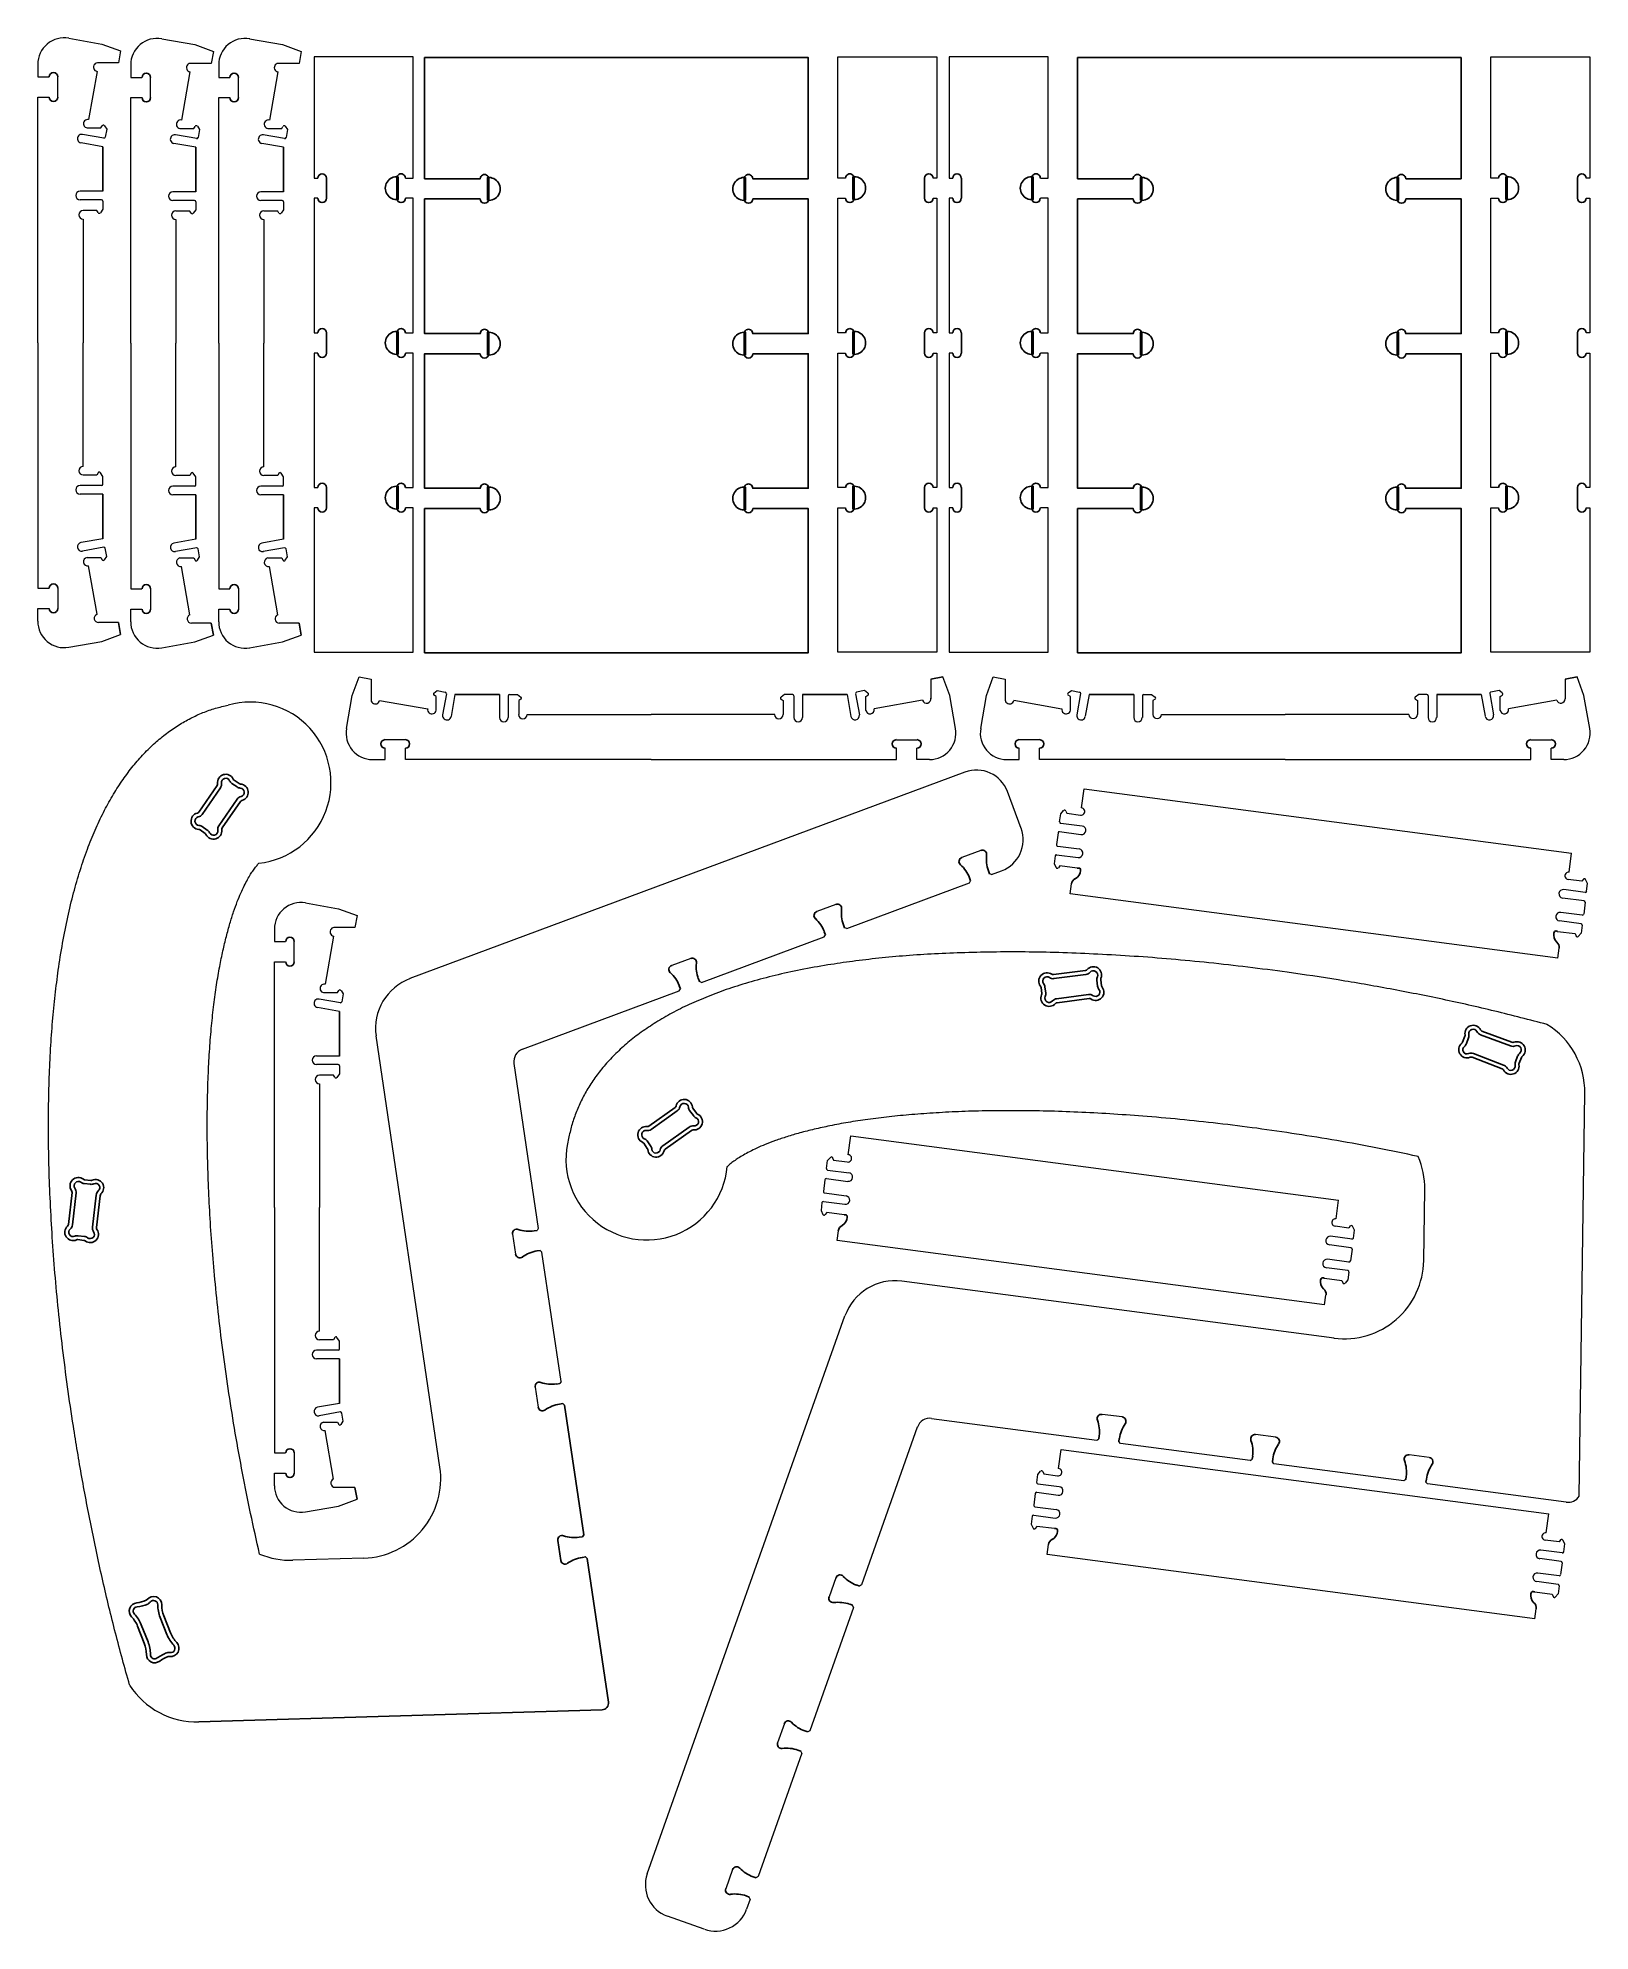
# Paper-space layout 'cutting parts' of a CAD drawing. Header units: millimetres. Extents: x 17 to 1191, y 3450 to 4881.
import ezdxf

# ---------------------------------------------------------------- set-up
doc = ezdxf.new("R2010")
doc.units = ezdxf.units.MM
doc.layers.add('Corte', color=170, linetype='Continuous')

# ---------------------------------------------------------------- blocks, each defined once
blk = doc.blocks.new('base')
at = {"layer": 'Corte', "color": 7, "linetype": 'Continuous', "lineweight": 15}
for p, q in [((180.1, 4878.8), (205, 4874.4)), ((205, 4874.4), (219.1, 4869.3)), ((219.1, 4869.3), (217.5, 4860.2)), ((156.6, 4859.1), (156.6, 4849.6)), ((201.3, 4853.8), (194.9, 4817.4)), ((217.5, 4860.2), (202.5, 4860.2)), ((156.6, 4849.6), (165.1, 4849.6)), ((171.6, 4834.3), (171.6, 4849.6)), ((156.6, 4648.6), (156.6, 4834.3)), ((156.6, 4834.3), (165.1, 4834.3)), ((193.8, 4811), (204.3, 4811)), ((204.3, 4811), (205.2, 4812.6)), ((206.9, 4812.7), (208.7, 4810.2)), ((208.7, 4810.2), (207.6, 4804.1)), ((205.7, 4796.8), (189.2, 4799.7)), ((206.4, 4803.3), (190.4, 4806.1)), ((205.7, 4763.1), (188.4, 4763.1)), ((204.7, 4756.6), (188.4, 4756.6)), ((205.7, 4755.6), (205.7, 4749.6)), ((201.2, 4748.6), (190.7, 4748.6)), ((190.7, 4742.1), (190.7, 4648.6)), ((202.2, 4747), (201.2, 4748.6)), ((205.7, 4749.6), (203.9, 4746.9)), ((156.6, 4648.6), (156.6, 4463)), ((190.7, 4555.1), (190.7, 4648.6)), ((204.7, 4540.6), (188.4, 4540.6)), ((201.2, 4548.6), (190.7, 4548.6)), ((202.2, 4550.3), (201.2, 4548.6)), ((205.7, 4547.6), (203.9, 4550.3)), ((205.7, 4541.6), (205.7, 4547.6)), ((205.7, 4534.1), (188.4, 4534.1)), ((205.7, 4500.4), (189.2, 4497.5)), ((206.4, 4494), (190.4, 4491.1)), ((193.8, 4486.3), (204.3, 4486.3)), ((204.3, 4486.3), (205.2, 4484.6)), ((206.9, 4484.6), (208.7, 4487.1)), ((208.7, 4487.1), (207.6, 4493.2)), ((201.4, 4443.3), (194.9, 4479.9)), ((156.6, 4463), (165.1, 4463)), ((171.6, 4463), (171.6, 4447.7)), ((156.6, 4438.1), (156.6, 4447.7)), ((156.6, 4447.7), (165.1, 4447.7)), ((217.5, 4437), (202.5, 4437)), ((180.1, 4418.4), (205, 4422.8)), ((205, 4422.8), (219.1, 4428))]:
    blk.add_line(p, q, dxfattribs=at)
at = {"layer": 'Corte'}
for p, q in [((205.7, 4763.1), (205.7, 4796.8)), ((205.7, 4534.1), (205.7, 4500.4)), ((217.5, 4437), (219.1, 4428))]:
    blk.add_line(p, q, dxfattribs=at)
at = {"layer": 'Corte', "color": 7, "linetype": 'Continuous', "lineweight": 15}
for centre, radius, start, end in [((176.6, 4859.1), 20, 80, 180), ((201.9, 4857), 3.25, 79.9999, 259.9999), ((194.4, 4814.2), 3.25, 79.9999, 259.9999), ((206.1, 4812.1), 1, 34.4968, 150), ((189.8, 4802.9), 3.25, 79.9999, 259.9999), ((206.6, 4804.3), 1, 260, 350), ((188.4, 4759.9), 3.25, 90, 270), ((204.7, 4755.6), 1, 0, 90), ((190.7, 4745.4), 3.25, 90, 270), ((203, 4747.5), 1, 210, 325.5032), ((190.7, 4551.9), 3.25, 90, 270), ((188.4, 4537.4), 3.25, 90, 270), ((203, 4549.8), 1, 34.4968, 150), ((204.7, 4541.6), 1, 270, 0), ((189.8, 4494.3), 3.25, 100.0001, 280.0001), ((194.4, 4483.1), 3.25, 100.0001, 280.0001), ((206.1, 4485.1), 1, 210, 325.5032), ((206.6, 4493), 1, 10, 100), ((176.6, 4438.1), 20, 180, 280), ((202.5, 4440.3), 3.25, 110, 280.0001)]:
    blk.add_arc(centre, radius, start, end, dxfattribs=at)
at = {"layer": 'Corte'}
for centre, start, end in [((168.4, 4849.6), 0, 180), ((168.4, 4834.3), 180, 0), ((168.4, 4463), 0, 180), ((168.4, 4447.7), 180, 0)]:
    blk.add_arc(centre, 3.25, start, end, dxfattribs=at)

psp = doc.layouts.new('cutting parts')

# ---------------------------------------------------------------- linework, layer by layer
psp.add_line((1045.7, 4658.5), (1045.7, 4641.3))
for points in [[(289.5, 4776.1, 1.123137), (289.5, 4758.9)], [(357.1, 4758.3, 1.123137), (357.1, 4775.5)], [(552.1, 4775.5, 1.123137), (552.1, 4758.3)], [(633.3, 4758.9, 1.123137), (633.3, 4776.1)], [(769.5, 4776.1, 1.123137), (769.5, 4758.9)], [(850.7, 4758.3, 1.123137), (850.7, 4775.5)], [(1045.7, 4775.5, 1.123137), (1045.7, 4758.3)], [(1126.9, 4758.9, 1.123137), (1126.9, 4776.1)], [(289.5, 4659.1, 1.123137), (289.5, 4641.9)], [(357.1, 4641.3, 1.123137), (357.1, 4658.5)], [(552.1, 4641.3, -1.123137), (552.1, 4658.5)], [(633.3, 4641.9, 1.123137), (633.3, 4659.1)], [(769.5, 4659.1, 1.123137), (769.5, 4641.9)], [(850.7, 4641.3, 1.123137), (850.7, 4658.5)], [(1126.9, 4641.9, 1.123137), (1126.9, 4659.1)], [(289.5, 4542.1, 1.123137), (289.5, 4524.9)], [(357.1, 4524.3, 1.123137), (357.1, 4541.5)], [(552.1, 4541.5, 1.123137), (552.1, 4524.3)], [(633.3, 4524.9, 1.123137), (633.3, 4542.1)], [(769.5, 4542.1, 1.123137), (769.5, 4524.9)], [(850.7, 4524.3, 1.123137), (850.7, 4541.5)], [(1045.7, 4541.5, 1.123137), (1045.7, 4524.3)], [(1126.9, 4524.9, 1.123137), (1126.9, 4542.1)], [(143.6, 4279.7), (139.8, 4282.4, 0.133711), (138.8, 4282.7, -0.85779), (137.8, 4295, 0.18546), (138.9, 4295.8), (152.7, 4315.9, 0.185461), (153.1, 4317.3, -0.857789), (164.9, 4320.8, 0.133711), (165.6, 4319.9), (169.5, 4317.3, 0.13371), (170.4, 4317, -0.857788), (171.5, 4304.6, 0.18546), (170.3, 4303.8), (156.5, 4283.8, 0.185461), (156.2, 4282.4, -0.857791), (144.3, 4278.9, 0.133712)], [(821.3, 4164.5, 0.133712), (821.7, 4163.5, -0.857791), (813.2, 4154.5, 0.185461), (811.8, 4154.9), (787.7, 4151.7, 0.18546), (786.4, 4151.1, -0.857788), (775.9, 4157.6, 0.13371), (776.1, 4158.6), (775.5, 4163.2, 0.133711), (775.1, 4164.2, -0.857789), (783.6, 4173.2, 0.185461), (785, 4172.9), (809.1, 4176, 0.18546), (810.3, 4176.7, -0.85779), (820.8, 4170.2, 0.133711), (820.7, 4169.1)], [(1136.9, 4105.9, 0.133712), (1136.8, 4104.8, -0.857791), (1125.1, 4100.9, 0.185461), (1124.1, 4101.8), (1101.3, 4110.4, 0.18546), (1099.8, 4110.4, -0.857788), (1093.6, 4121.1, 0.13371), (1094.2, 4121.9), (1095.9, 4126.3, 0.133711), (1096, 4127.3, -0.857789), (1107.7, 4131.3, 0.185461), (1108.8, 4130.3), (1131.5, 4121.8, 0.18546), (1133, 4121.8, -0.85779), (1139.2, 4111.1, 0.133711), (1138.6, 4110.3)], [(474.4, 4046.1, -0.857789), (477.7, 4058, 0.185461), (479.1, 4058.4), (498.9, 4072.5, 0.18546), (499.7, 4073.7, -0.85779), (512, 4072.9, 0.133711), (512.4, 4071.9), (515.1, 4068.1, 0.133712), (515.9, 4067.4, -0.857791), (512.6, 4055.5, 0.185461), (511.2, 4055.1), (491.4, 4041, 0.18546), (490.6, 4039.8, -0.857788), (478.3, 4040.7, 0.13371), (477.9, 4041.6), (475.2, 4045.5, 0.133711)], [(57.2, 4017.3, 0.13371), (58.2, 4017.5, -0.857788), (64.9, 4007.1, 0.18546), (64.3, 4005.8), (61.5, 3981.7, 0.185461), (61.9, 3980.3, -0.857791), (53, 3971.6, 0.133712), (52, 3972), (47.4, 3972.6, 0.133711), (46.4, 3972.4, -0.85779), (39.7, 3982.8, 0.18546), (40.3, 3984.1), (43.1, 4008.2, 0.185461), (42.7, 4009.6, -0.857789), (51.6, 4018.3, 0.133711), (52.6, 4017.9)], [(99.8, 3700.5, -0.716548), (110.9, 3696.5, 0.097818), (112.5, 3688.1), (117.6, 3675.2, 0.097818), (122.2, 3668, -0.71655), (116.7, 3657.5, 0.120115), (115.8, 3657.4, 0.083421), (109.3, 3653.9, -0.628953), (99.3, 3659, 0.097818), (97.7, 3667.4), (92.6, 3680.3, 0.097818), (88, 3687.5, -0.628952), (92, 3698, 0.083422), (99, 3699.9, 0.120112)]]:
    psp.add_lwpolyline(points, format="xyb", close=True)
psp.add_arc((1044.7, 4649.9), 8.65, 83.3614, 276.6386)
at = {"layer": 'Corte', "color": 7, "linetype": 'Continuous', "lineweight": 15}
for p, q in [((40.7, 4880.8), (65.6, 4876.4)), ((65.6, 4876.4), (79.7, 4871.3)), ((79.7, 4871.3), (78.1, 4862.2)), ((110.9, 4880.4), (135.8, 4876)), ((135.8, 4876), (149.9, 4870.9)), ((149.9, 4870.9), (148.3, 4861.8)), ((177.3, 4880.4), (202.2, 4876)), ((202.2, 4876), (216.3, 4870.9)), ((216.3, 4870.9), (214.7, 4861.8)), ((300.9, 4866.7), (226.1, 4866.7)), ((226.1, 4866.7), (226.1, 4775.1)), ((300.9, 4775.1), (300.9, 4866.7)), ((621.9, 4775.1), (621.9, 4866.7)), ((621.9, 4866.7), (696.7, 4866.7)), ((696.7, 4866.7), (696.7, 4775.1)), ((780.9, 4866.7), (706.1, 4866.7)), ((706.1, 4866.7), (706.1, 4775.1)), ((780.9, 4775.1), (780.9, 4866.7)), ((1115.5, 4775.1), (1115.5, 4866.7)), ((1115.5, 4866.7), (1190.3, 4866.7)), ((1190.3, 4866.7), (1190.3, 4775.1)), ((17.2, 4861.1), (17.2, 4851.6)), ((62, 4855.8), (55.6, 4819.4)), ((78.1, 4862.2), (63.1, 4862.2)), ((87.4, 4860.7), (87.4, 4851.2)), ((132.2, 4855.4), (125.8, 4819)), ((148.3, 4861.8), (133.3, 4861.8)), ((153.9, 4860.7), (153.9, 4851.2)), ((198.6, 4855.4), (192.2, 4819)), ((214.7, 4861.8), (199.7, 4861.8)), ((17.2, 4851.6), (25.7, 4851.6)), ((32.2, 4836.3), (32.2, 4851.6)), ((87.4, 4851.2), (95.9, 4851.2)), ((102.4, 4835.9), (102.4, 4851.2)), ((153.9, 4851.2), (162.4, 4851.2)), ((168.9, 4835.9), (168.9, 4851.2)), ((17.2, 4650.6), (17.2, 4836.3)), ((17.2, 4836.3), (25.7, 4836.3)), ((87.4, 4650.2), (87.4, 4835.9)), ((87.4, 4835.9), (95.9, 4835.9)), ((153.9, 4650.2), (153.9, 4835.9)), ((153.9, 4835.9), (162.4, 4835.9)), ((54.4, 4813), (64.9, 4813)), ((64.9, 4813), (65.9, 4814.6)), ((67.6, 4814.7), (69.3, 4812.2)), ((69.3, 4812.2), (68.2, 4806.1)), ((124.6, 4812.6), (135.1, 4812.6)), ((135.1, 4812.6), (136.1, 4814.2)), ((137.8, 4814.3), (139.5, 4811.8)), ((139.5, 4811.8), (138.4, 4805.7)), ((191.1, 4812.6), (201.6, 4812.6)), ((201.6, 4812.6), (202.5, 4814.2)), ((204.2, 4814.3), (205.9, 4811.8)), ((205.9, 4811.8), (204.8, 4805.7)), ((66.4, 4798.8), (49.9, 4801.7)), ((67.1, 4805.3), (51, 4808.1)), ((136.6, 4798.4), (120.1, 4801.3)), ((137.3, 4804.9), (121.2, 4807.7)), ((203, 4798.4), (186.5, 4801.3)), ((203.7, 4804.9), (187.6, 4807.7)), ((226.1, 4775.1), (228.8, 4775.1)), ((295, 4775.1), (300.9, 4775.1)), ((627.8, 4775.1), (621.9, 4775.1)), ((696.7, 4775.1), (694, 4775.1)), ((706.1, 4775.1), (708.8, 4775.1)), ((775, 4775.1), (780.9, 4775.1)), ((1121.4, 4775.1), (1115.5, 4775.1)), ((1190.3, 4775.1), (1187.6, 4775.1)), ((66.4, 4765.1), (49.1, 4765.1)), ((65.4, 4758.6), (49.1, 4758.6)), ((66.4, 4757.6), (66.4, 4751.6)), ((136.6, 4764.7), (119.3, 4764.7)), ((135.6, 4758.2), (119.3, 4758.2)), ((136.6, 4757.2), (136.6, 4751.2)), ((203, 4764.7), (185.7, 4764.7)), ((202, 4758.2), (185.7, 4758.2)), ((203, 4757.2), (203, 4751.2)), ((228.8, 4759.8), (226.1, 4759.8)), ((226.1, 4759.8), (226.1, 4658.1)), ((300.9, 4759.8), (295, 4759.8)), ((300.9, 4658.1), (300.9, 4759.8)), ((621.9, 4658.1), (621.9, 4759.8)), ((621.9, 4759.8), (627.8, 4759.8)), ((694, 4759.8), (696.7, 4759.8)), ((696.7, 4759.8), (696.7, 4658.1)), ((708.8, 4759.8), (706.1, 4759.8)), ((706.1, 4759.8), (706.1, 4658.1)), ((780.9, 4759.8), (775, 4759.8)), ((780.9, 4658.1), (780.9, 4759.8)), ((1115.5, 4658.1), (1115.5, 4759.8)), ((1115.5, 4759.8), (1121.4, 4759.8)), ((1187.6, 4759.8), (1190.3, 4759.8)), ((1190.3, 4759.8), (1190.3, 4658.1)), ((61.9, 4750.6), (51.4, 4750.6)), ((51.4, 4744.1), (51.4, 4650.6)), ((62.8, 4749), (61.9, 4750.6)), ((66.4, 4751.6), (64.5, 4748.9)), ((132.1, 4750.2), (121.6, 4750.2)), ((121.6, 4743.7), (121.6, 4650.2)), ((133, 4748.6), (132.1, 4750.2)), ((136.6, 4751.2), (134.7, 4748.5)), ((198.5, 4750.2), (188, 4750.2)), ((188, 4743.7), (188, 4650.2)), ((199.4, 4748.6), (198.5, 4750.2)), ((203, 4751.2), (201.1, 4748.5)), ((226.1, 4658.1), (228.8, 4658.1)), ((295, 4658.1), (300.9, 4658.1)), ((627.8, 4658.1), (621.9, 4658.1)), ((696.7, 4658.1), (694, 4658.1)), ((706.1, 4658.1), (708.8, 4658.1)), ((775, 4658.1), (780.9, 4658.1)), ((1121.4, 4658.1), (1115.5, 4658.1)), ((1190.3, 4658.1), (1187.6, 4658.1)), ((17.2, 4650.6), (17.2, 4465)), ((51.4, 4557.1), (51.4, 4650.6)), ((87.4, 4650.2), (87.4, 4464.6)), ((121.6, 4556.7), (121.6, 4650.2)), ((153.9, 4650.2), (153.9, 4464.6)), ((188, 4556.7), (188, 4650.2)), ((228.8, 4642.8), (226.1, 4642.8)), ((226.1, 4642.8), (226.1, 4541.1)), ((300.9, 4642.8), (295, 4642.8)), ((300.9, 4541.1), (300.9, 4642.8)), ((621.9, 4541.1), (621.9, 4642.8)), ((621.9, 4642.8), (627.8, 4642.8)), ((694, 4642.8), (696.7, 4642.8)), ((696.7, 4642.8), (696.7, 4541.1)), ((708.8, 4642.8), (706.1, 4642.8)), ((706.1, 4642.8), (706.1, 4541.1)), ((780.9, 4642.8), (775, 4642.8)), ((780.9, 4541.1), (780.9, 4642.8)), ((1115.5, 4541.1), (1115.5, 4642.8)), ((1115.5, 4642.8), (1121.4, 4642.8)), ((1187.6, 4642.8), (1190.3, 4642.8)), ((1190.3, 4642.8), (1190.3, 4541.1)), ((62.8, 4552.3), (61.9, 4550.6)), ((66.4, 4549.6), (64.5, 4552.3)), ((133, 4551.9), (132.1, 4550.2)), ((136.6, 4549.2), (134.7, 4551.9)), ((199.4, 4551.9), (198.5, 4550.2)), ((203, 4549.2), (201.1, 4551.9)), ((65.4, 4542.6), (49.1, 4542.6)), ((61.9, 4550.6), (51.4, 4550.6)), ((66.4, 4543.6), (66.4, 4549.6)), ((135.6, 4542.2), (119.3, 4542.2)), ((132.1, 4550.2), (121.6, 4550.2)), ((136.6, 4543.2), (136.6, 4549.2)), ((202, 4542.2), (185.7, 4542.2)), ((198.5, 4550.2), (188, 4550.2)), ((203, 4543.2), (203, 4549.2)), ((226.1, 4541.1), (228.8, 4541.1)), ((295, 4541.1), (300.9, 4541.1)), ((627.8, 4541.1), (621.9, 4541.1)), ((696.7, 4541.1), (694, 4541.1)), ((706.1, 4541.1), (708.8, 4541.1)), ((775, 4541.1), (780.9, 4541.1)), ((1121.4, 4541.1), (1115.5, 4541.1)), ((1190.3, 4541.1), (1187.6, 4541.1)), ((66.4, 4536.1), (49.1, 4536.1)), ((136.6, 4535.7), (119.3, 4535.7)), ((203, 4535.7), (185.7, 4535.7)), ((226.1, 4525.8), (226.1, 4416.7)), ((228.8, 4525.8), (226.1, 4525.8)), ((300.9, 4525.8), (295, 4525.8)), ((300.9, 4416.7), (300.9, 4525.8)), ((621.9, 4416.7), (621.9, 4525.8)), ((621.9, 4525.8), (627.8, 4525.8)), ((694, 4525.8), (696.7, 4525.8)), ((696.7, 4525.8), (696.7, 4416.7)), ((706.1, 4525.8), (706.1, 4416.7)), ((708.8, 4525.8), (706.1, 4525.8)), ((780.9, 4525.8), (775, 4525.8)), ((780.9, 4416.7), (780.9, 4525.8)), ((1115.5, 4416.7), (1115.5, 4525.8)), ((1115.5, 4525.8), (1121.4, 4525.8)), ((1187.6, 4525.8), (1190.3, 4525.8)), ((1190.3, 4525.8), (1190.3, 4416.7)), ((66.4, 4502.4), (49.9, 4499.5)), ((67.1, 4496), (51, 4493.1)), ((69.3, 4489.1), (68.2, 4495.2)), ((136.6, 4502), (120.1, 4499.1)), ((137.3, 4495.6), (121.2, 4492.7)), ((139.5, 4488.7), (138.4, 4494.7)), ((203, 4502), (186.5, 4499.1)), ((203.7, 4495.6), (187.6, 4492.7)), ((205.9, 4488.7), (204.8, 4494.7)), ((54.4, 4488.3), (64.9, 4488.3)), ((62, 4445.3), (55.6, 4481.9)), ((64.9, 4488.3), (65.9, 4486.6)), ((67.6, 4486.6), (69.3, 4489.1)), ((124.6, 4487.9), (135.1, 4487.9)), ((132.2, 4444.9), (125.8, 4481.5)), ((135.1, 4487.9), (136.1, 4486.2)), ((137.8, 4486.2), (139.5, 4488.7)), ((191.1, 4487.9), (201.6, 4487.9)), ((198.6, 4444.9), (192.2, 4481.5)), ((201.6, 4487.9), (202.5, 4486.2)), ((204.2, 4486.2), (205.9, 4488.7)), ((17.2, 4465), (25.7, 4465)), ((32.2, 4465), (32.2, 4449.7)), ((87.4, 4464.6), (95.9, 4464.6)), ((102.4, 4464.6), (102.4, 4449.3)), ((153.9, 4464.6), (162.4, 4464.6)), ((168.9, 4464.6), (168.9, 4449.3)), ((17.2, 4440.1), (17.2, 4449.7)), ((17.2, 4449.7), (25.7, 4449.7)), ((78.1, 4439), (63.1, 4439)), ((87.4, 4439.7), (87.4, 4449.3)), ((87.4, 4449.3), (95.9, 4449.3)), ((148.3, 4438.6), (133.3, 4438.6)), ((153.9, 4439.7), (153.9, 4449.3)), ((153.9, 4449.3), (162.4, 4449.3)), ((214.7, 4438.6), (199.7, 4438.6)), ((40.7, 4420.4), (65.6, 4424.8)), ((65.6, 4424.8), (79.7, 4430)), ((110.9, 4420), (135.8, 4424.4)), ((135.8, 4424.4), (149.9, 4429.6)), ((177.3, 4420), (202.2, 4424.4)), ((202.2, 4424.4), (216.3, 4429.6)), ((226.1, 4416.7), (300.9, 4416.7)), ((696.7, 4416.7), (621.9, 4416.7)), ((706.1, 4416.7), (780.9, 4416.7)), ((1190.3, 4416.7), (1115.5, 4416.7)), ((734.3, 4383.9), (739.4, 4398)), ((739.4, 4398), (748.5, 4396.4)), ((748.5, 4396.4), (748.5, 4381.4)), ((1171.7, 4396.4), (1171.7, 4381.4)), ((1185.9, 4383.9), (1180.8, 4398)), ((729.9, 4359), (734.3, 4383.9)), ((754.9, 4380.3), (791.3, 4373.9)), ((796, 4385.9), (798.5, 4387.6)), ((797.7, 4383.2), (796.1, 4384.2)), ((797.7, 4372.7), (797.7, 4383.2)), ((798.5, 4387.6), (804.6, 4386.5)), ((805.4, 4385.4), (802.6, 4369.3)), ((811.9, 4384.7), (809, 4368.2)), ((845.6, 4384.7), (845.6, 4367.4)), ((852.1, 4383.7), (852.1, 4367.4)), ((853.1, 4384.7), (859.1, 4384.7)), ((859.1, 4384.7), (861.8, 4382.8)), ((861.7, 4381.1), (860.1, 4380.2)), ((860.1, 4380.2), (860.1, 4369.7)), ((1061.1, 4384.7), (1058.4, 4382.8)), ((1058.5, 4381.1), (1060.1, 4380.2)), ((1060.1, 4380.2), (1060.1, 4369.7)), ((1067.1, 4384.7), (1061.1, 4384.7)), ((1068.1, 4383.7), (1068.1, 4367.4)), ((1074.6, 4384.7), (1074.6, 4367.4)), ((1108.3, 4384.7), (1111.2, 4368.2)), ((1114.8, 4385.4), (1117.6, 4369.3)), ((1121.7, 4387.6), (1115.6, 4386.5)), ((1124.2, 4385.9), (1121.7, 4387.6)), ((1122.5, 4383.2), (1124.1, 4384.2)), ((1122.5, 4372.7), (1122.5, 4383.2)), ((1165.4, 4380.3), (1128.9, 4373.9)), ((1190.3, 4359), (1185.9, 4383.9)), ((866.6, 4369.7), (960.1, 4369.7)), ((1053.6, 4369.7), (960.1, 4369.7)), ((774.4, 4350.5), (759.1, 4350.5)), ((759.1, 4335.5), (759.1, 4344)), ((774.4, 4335.5), (774.4, 4344)), ((1145.8, 4350.5), (1161.1, 4350.5)), ((1145.8, 4335.5), (1145.8, 4344)), ((1161.1, 4335.5), (1161.1, 4344)), ((718, 4326), (298.5, 4169.9)), ((749.6, 4335.5), (759.1, 4335.5)), ((960.1, 4335.5), (774.4, 4335.5)), ((960.1, 4335.5), (1145.8, 4335.5)), ((1170.6, 4335.5), (1161.1, 4335.5)), ((760.5, 4283.5), (750.1, 4311.3)), ((806.1, 4299), (808, 4313.3)), ((808, 4313.3), (1176.6, 4264.7)), ((789.6, 4288.5), (790.4, 4294.5)), ((790.4, 4294.5), (792.6, 4296.9)), ((794.2, 4296.6), (794.9, 4294.9)), ((794.9, 4294.9), (805.4, 4293.5)), ((788.5, 4280.1), (787.3, 4271.2)), ((789.6, 4281), (805.7, 4278.8)), ((790.4, 4287.4), (806.6, 4285.3)), ((730.1, 4266.8), (715.7, 4261.5)), ((788.1, 4270.1), (804.3, 4267.9)), ((738.2, 4248.6), (745.7, 4251.4)), ((786.2, 4262.7), (785.4, 4256.8)), ((785.4, 4256.8), (786.9, 4253.9)), ((787.3, 4263.6), (803.5, 4261.5)), ((789.7, 4255.2), (788.6, 4253.7)), ((802.9, 4253.5), (789.7, 4255.2)), ((1174.7, 4250.3), (1176.6, 4264.7)), ((628.6, 4207.8), (721.4, 4242.3)), ((721.4, 4242.3), (722.2, 4243.9)), ((738.2, 4248.6), (736.6, 4249.2)), ((797.5, 4234), (798.5, 4241.5)), ((1186.8, 4235.1), (1170.7, 4237.3)), ((1184.4, 4243.5), (1174, 4244.9)), ((1185.6, 4245), (1184.4, 4243.5)), ((1188.7, 4241.9), (1187.2, 4244.9)), ((1187.9, 4236), (1188.7, 4241.9)), ((219.5, 4227.1), (244.4, 4222.7)), ((244.4, 4222.7), (258.5, 4217.6)), ((620.4, 4226), (606, 4220.7)), ((1166.1, 4185.4), (797.5, 4234)), ((1186, 4228.7), (1169.8, 4230.8)), ((1186.8, 4227.6), (1185.7, 4218.7)), ((256.9, 4208.5), (241.9, 4208.5)), ((258.5, 4217.6), (256.9, 4208.5)), ((628.6, 4207.8), (627, 4208.4)), ((1183.7, 4211.3), (1167.5, 4213.5)), ((1184.5, 4217.8), (1168.4, 4219.9)), ((1184.5, 4210.2), (1183.8, 4204.3)), ((196, 4207.4), (196, 4197.9)), ((196, 4197.9), (204.5, 4197.9)), ((211, 4182.6), (211, 4197.9)), ((240.8, 4202.1), (234.4, 4165.7)), ((518.9, 4167), (611.7, 4201.5)), ((611.7, 4201.5), (612.6, 4203.1)), ((1166, 4205.6), (1179.2, 4203.9)), ((1179.2, 4203.9), (1179.9, 4202.1)), ((1183.8, 4204.3), (1181.6, 4201.8)), ((196, 3996.9), (196, 4182.6)), ((196, 4182.6), (204.5, 4182.6)), ((510.8, 4185.2), (496.4, 4179.8)), ((1166.1, 4185.4), (1167.1, 4192.9)), ((518.9, 4167), (517.3, 4167.6)), ((245.9, 4151.6), (229.8, 4154.4)), ((233.2, 4159.3), (243.7, 4159.3)), ((243.7, 4159.3), (244.7, 4160.9)), ((246.4, 4161), (248.1, 4158.5)), ((248.1, 4158.5), (247, 4152.4)), ((383.5, 4116.6), (502.1, 4160.7)), ((502.1, 4160.7), (502.9, 4162.2)), ((245.2, 4145.1), (228.7, 4148)), ((321.2, 3800.6), (272.9, 4126.6)), ((245.2, 4111.4), (227.9, 4111.4)), ((244.2, 4104.9), (227.9, 4104.9)), ((240.7, 4096.9), (230.2, 4096.9)), ((241.6, 4095.3), (240.7, 4096.9)), ((245.2, 4097.9), (243.3, 4095.2)), ((245.2, 4103.9), (245.2, 4097.9)), ((377.1, 4105.7), (395.5, 3981)), ((230.2, 4090.4), (230.2, 3996.9)), ((1182.3, 3778.7), (1186.6, 4083.2)), ((629.8, 4036.8), (631.7, 4051.1)), ((631.7, 4051.1), (1000.4, 4002.5)), ((613.3, 4026.3), (614.1, 4032.3)), ((614.1, 4032.3), (616.3, 4034.7)), ((614.2, 4025.2), (630.4, 4023.1)), ((618, 4034.4), (618.7, 4032.7)), ((618.7, 4032.7), (629.1, 4031.3)), ((612.2, 4017.9), (611.1, 4009)), ((611.9, 4007.9), (628.1, 4005.7)), ((613.4, 4018.8), (629.5, 4016.6)), ((1064.8, 3956.7), (1065.6, 4010.4)), ((196, 3996.9), (196, 3811.3)), ((230.2, 3903.4), (230.2, 3996.9)), ((609.9, 4000.6), (609.2, 3994.6)), ((609.2, 3994.6), (610.7, 3991.7)), ((611.1, 4001.4), (627.2, 3999.3)), ((998.5, 3988.2), (1000.4, 4002.5)), ((395.5, 3981), (394.6, 3979.5)), ((613.5, 3993), (612.3, 3991.5)), ((626.7, 3991.3), (613.5, 3993)), ((621.3, 3971.8), (622.3, 3979.3)), ((1008.2, 3981.3), (997.8, 3982.7)), ((1009.3, 3982.9), (1008.2, 3981.3)), ((1012.5, 3979.8), (1011, 3982.7)), ((1011.7, 3973.8), (1012.5, 3979.8)), ((376, 3976.8), (378.3, 3961.6)), ((989.9, 3923.2), (621.3, 3971.8)), ((1009.7, 3966.5), (993.6, 3968.6)), ((1010.6, 3973), (994.4, 3975.1)), ((1010.6, 3965.4), (1009.4, 3956.5)), ((398.2, 3963.2), (396.8, 3964.3)), ((412.7, 3865.3), (398.2, 3963.2)), ((1007.5, 3949.2), (991.3, 3951.3)), ((1008.3, 3955.6), (992.1, 3957.7)), ((997, 3898.1), (670.3, 3941.2)), ((989.7, 3943.5), (1002.9, 3941.7)), ((1002.9, 3941.7), (1003.7, 3939.9)), ((1007.5, 3942.1), (1005.3, 3939.7)), ((1008.3, 3948), (1007.5, 3942.1)), ((989.9, 3923.2), (990.9, 3930.7)), ((477.9, 3493.1), (627.3, 3914.9)), ((240.7, 3896.9), (230.2, 3896.9)), ((241.6, 3898.6), (240.7, 3896.9)), ((245.2, 3895.9), (243.3, 3898.6)), ((245.2, 3889.9), (245.2, 3895.9)), ((244.2, 3888.9), (227.9, 3888.9)), ((245.2, 3882.4), (227.9, 3882.4)), ((412.7, 3865.3), (411.7, 3863.8)), ((393.1, 3861), (395.4, 3845.9)), ((245.2, 3848.8), (228.7, 3845.9)), ((245.9, 3842.3), (229.8, 3839.4)), ((248.1, 3835.4), (247, 3841.5)), ((415.3, 3847.5), (414, 3848.6)), ((692.8, 3837.4), (817.8, 3820.9)), ((836.9, 3838.5), (821.7, 3840.5)), ((233.2, 3834.6), (243.7, 3834.6)), ((240.8, 3791.6), (234.4, 3828.2)), ((243.7, 3834.6), (244.7, 3832.9)), ((246.4, 3832.9), (248.1, 3835.4)), ((682, 3830.8), (639.8, 3711.5)), ((817.8, 3820.9), (819.2, 3821.9)), ((952.9, 3823.2), (937.7, 3825.2)), ((196, 3811.3), (204.5, 3811.3)), ((211, 3811.3), (211, 3796)), ((788.8, 3799.6), (790.7, 3813.9)), ((790.7, 3813.9), (1159.3, 3765.3)), ((835.6, 3818.5), (834.4, 3819.9)), ((933.7, 3805.6), (835.6, 3818.5)), ((1069, 3807.9), (1053.8, 3809.9)), ((196, 3786.5), (196, 3796)), ((196, 3796), (204.5, 3796)), ((772.3, 3789.1), (773, 3795.1)), ((773, 3795.1), (775.2, 3797.5)), ((776.9, 3797.2), (777.6, 3795.5)), ((777.6, 3795.5), (788, 3794.1)), ((933.7, 3805.6), (935.2, 3806.6)), ((951.6, 3803.2), (950.4, 3804.6)), ((1049.8, 3790.3), (951.6, 3803.2)), ((256.9, 3785.3), (241.9, 3785.3)), ((771.1, 3780.7), (770, 3771.8)), ((772.3, 3781.6), (788.4, 3779.4)), ((773.1, 3788), (789.3, 3785.9)), ((1051.3, 3791.3), (1049.8, 3790.3)), ((1067.7, 3787.9), (1066.5, 3789.3)), ((1172.5, 3774.1), (1067.7, 3787.9)), ((219.5, 3766.8), (244.4, 3771.2)), ((244.4, 3771.2), (258.5, 3776.3)), ((770.8, 3770.7), (787, 3768.5)), ((1157.4, 3751), (1159.3, 3765.3)), ((768.9, 3763.4), (768.1, 3757.4)), ((768.1, 3757.4), (769.6, 3754.5)), ((770, 3764.2), (786.1, 3762.1)), ((772.4, 3755.8), (771.2, 3754.3)), ((785.6, 3754.1), (772.4, 3755.8)), ((780.2, 3734.6), (781.2, 3742.1)), ((1169.5, 3735.7), (1153.3, 3737.9)), ((1167.1, 3744.1), (1156.7, 3745.5)), ((1168.2, 3745.6), (1167.1, 3744.1)), ((1171.4, 3742.5), (1169.9, 3745.5)), ((1170.6, 3736.6), (1171.4, 3742.5)), ((263.6, 3731.8), (210, 3730.2)), ((1148.8, 3686), (780.2, 3734.6)), ((1168.7, 3729.3), (1152.5, 3731.4)), ((1169.5, 3728.2), (1168.3, 3719.3)), ((620.5, 3716.9), (615.4, 3702.5)), ((639.8, 3711.5), (638.2, 3710.7)), ((1166.4, 3711.9), (1150.2, 3714.1)), ((1167.2, 3718.4), (1151.1, 3720.5)), ((1167.2, 3710.8), (1166.4, 3704.9)), ((633.8, 3694.6), (600.7, 3601.3)), ((633.8, 3694.6), (633.1, 3696.2)), ((1148.7, 3706.2), (1161.9, 3704.5)), ((1148.8, 3686), (1149.8, 3693.5)), ((1161.9, 3704.5), (1162.6, 3702.7)), ((1166.4, 3704.9), (1164.2, 3702.4)), ((581.5, 3606.7), (576.3, 3592.2)), ((600.7, 3601.3), (599.2, 3600.4)), ((594.7, 3584.3), (561.6, 3491)), ((594.7, 3584.3), (594, 3585.9)), ((542.4, 3496.4), (537.3, 3481.9)), ((561.6, 3491), (560.1, 3490.1)), ((555.6, 3474), (552.9, 3466.5)), ((555.6, 3474), (555, 3475.6)), ((521, 3451.2), (493.1, 3461.1))]:
    psp.add_line(p, q, dxfattribs=at)
at = {"layer": 'Corte'}
for p, q in [((803.2, 4774.6), (803.2, 4866.2)), ((803.2, 4866.2), (1093.2, 4866.2)), ((1093.2, 4866.2), (1093.2, 4774.6)), ((66.4, 4765.1), (66.4, 4798.8)), ((136.6, 4764.7), (136.6, 4798.4)), ((203, 4764.7), (203, 4798.4)), ((235.3, 4759.8), (235.3, 4775.1)), ((288.5, 4775.1), (288.5, 4759.8)), ((634.3, 4775.1), (634.3, 4759.8)), ((687.5, 4759.8), (687.5, 4775.1)), ((715.3, 4759.8), (715.3, 4775.1)), ((768.5, 4775.1), (768.5, 4759.8)), ((845.2, 4774.6), (803.2, 4774.6)), ((851.7, 4759.3), (851.7, 4774.6)), ((1044.7, 4774.6), (1044.7, 4759.3)), ((1093.2, 4774.6), (1051.2, 4774.6)), ((1127.9, 4775.1), (1127.9, 4759.8)), ((1181.1, 4759.8), (1181.1, 4775.1)), ((235.3, 4642.8), (235.3, 4658.1)), ((288.5, 4658.1), (288.5, 4642.8)), ((634.3, 4658.1), (634.3, 4642.8)), ((687.5, 4642.8), (687.5, 4658.1)), ((715.3, 4642.8), (715.3, 4658.1)), ((768.5, 4658.1), (768.5, 4642.8)), ((1127.9, 4658.1), (1127.9, 4642.8)), ((1181.1, 4642.8), (1181.1, 4658.1)), ((235.3, 4525.8), (235.3, 4541.1)), ((288.5, 4541.1), (288.5, 4525.8)), ((634.3, 4541.1), (634.3, 4525.8)), ((687.5, 4525.8), (687.5, 4541.1)), ((715.3, 4525.8), (715.3, 4541.1)), ((768.5, 4541.1), (768.5, 4525.8)), ((1127.9, 4541.1), (1127.9, 4525.8)), ((1181.1, 4525.8), (1181.1, 4541.1)), ((66.4, 4536.1), (66.4, 4502.4)), ((136.6, 4535.7), (136.6, 4502)), ((203, 4535.7), (203, 4502)), ((78.1, 4439), (79.7, 4430)), ((148.3, 4438.6), (149.9, 4429.6)), ((214.7, 4438.6), (216.3, 4429.6)), ((1171.7, 4396.4), (1180.8, 4398)), ((845.6, 4384.7), (811.9, 4384.7)), ((1074.6, 4384.7), (1108.3, 4384.7)), ((736.6, 4249.2), (735.8, 4251.4)), ((722.2, 4243.9), (721.4, 4246.1)), ((627, 4208.4), (626.1, 4210.6)), ((612.6, 4203.1), (611.7, 4205.3)), ((517.3, 4167.6), (516.5, 4169.8)), ((502.9, 4162.2), (502.1, 4164.5)), ((245.2, 4111.4), (245.2, 4145.1)), ((394.6, 3979.5), (392.3, 3979.2)), ((396.8, 3964.3), (394.5, 3964)), ((245.2, 3882.4), (245.2, 3848.8)), ((411.7, 3863.8), (409.4, 3863.4)), ((414, 3848.6), (411.6, 3848.3)), ((819.2, 3821.9), (819.5, 3824.2)), ((834.4, 3819.9), (834.7, 3822.2)), ((935.2, 3806.6), (935.5, 3808.9)), ((950.4, 3804.6), (950.7, 3806.9)), ((1051.3, 3791.3), (1051.6, 3793.6)), ((256.9, 3785.3), (258.5, 3776.3)), ((1066.5, 3789.3), (1066.8, 3791.6)), ((638.2, 3710.7), (636, 3711.5)), ((633.1, 3696.2), (630.9, 3697)), ((599.2, 3600.4), (596.9, 3601.2)), ((594, 3585.9), (591.8, 3586.7)), ((560.1, 3490.1), (557.8, 3490.9)), ((555, 3475.6), (552.7, 3476.4))]:
    psp.add_line(p, q, dxfattribs=at)
for points in [[(351.6, 4759.3, 1), (358.1, 4759.3), (358.1, 4774.6, 1.000009), (351.6, 4774.6), (309.6, 4774.6), (309.6, 4866.2), (599.6, 4866.2), (599.6, 4774.6), (557.6, 4774.6, 1.00001), (551.1, 4774.6), (551.1, 4759.3, 1), (557.6, 4759.3)], [(351.6, 4642.3, 1), (358.1, 4642.3), (358.1, 4657.6, 1.000009), (351.6, 4657.6), (309.6, 4657.6), (309.6, 4759.3), (351.6, 4759.3)], [(557.6, 4759.3), (599.6, 4759.3), (599.6, 4657.6), (557.6, 4657.6, 1.00001), (551.1, 4657.6, 1.00001)], [(845.2, 4642.3, 1), (851.7, 4642.3), (851.7, 4657.6, 1.000009), (845.2, 4657.6), (803.2, 4657.6), (803.2, 4759.3), (845.2, 4759.3)], [(1051.2, 4759.3), (1093.2, 4759.3), (1093.2, 4657.6), (1051.2, 4657.6, 1.00001), (1044.7, 4657.6, 1.00001)], [(551.1, 4657.6), (551.1, 4642.3, 1), (557.6, 4642.3)], [(1044.7, 4657.6), (1044.7, 4642.3, 0.999998), (1051.2, 4642.3, 0.999998)], [(557.6, 4525.3), (599.6, 4525.3), (599.6, 4416.2), (309.6, 4416.2), (309.6, 4525.3), (351.6, 4525.3, 1), (358.1, 4525.3), (358.1, 4540.6, 1.000009), (351.6, 4540.6), (309.6, 4540.6), (309.6, 4642.3), (351.6, 4642.3)], [(557.6, 4642.3), (599.6, 4642.3), (599.6, 4540.6), (557.6, 4540.6, 1.00001), (551.1, 4540.6), (551.1, 4525.3, 1), (557.6, 4525.3)], [(1051.2, 4525.3), (1093.2, 4525.3), (1093.2, 4416.2), (803.2, 4416.2), (803.2, 4525.3), (845.2, 4525.3, 1), (851.7, 4525.3), (851.7, 4540.6, 1.000009), (845.2, 4540.6), (803.2, 4540.6), (803.2, 4642.3), (845.2, 4642.3)], [(1051.2, 4642.3), (1093.2, 4642.3), (1093.2, 4540.6), (1051.2, 4540.6, 1.00001), (1044.7, 4540.6), (1044.7, 4525.3, 1), (1051.2, 4525.3)], [(139, 3608), (443.7, 3617.2, 0.448846), (448.5, 3622.9), (432.4, 3731.6), (431.1, 3732.8), (428.8, 3732.4, 0.121695), (417.7, 3727.9, -0.574449), (412.5, 3730), (410.3, 3745.2, -0.574449), (414.6, 3748.7, 0.121695), (426.5, 3747.6)]]:
    psp.add_lwpolyline(points, format="xyb", dxfattribs=at)
for points in [[(145.3, 4282.2), (141.5, 4284.8, 0.133711), (139, 4285.7, -0.85779), (138.5, 4292.1, 0.18546), (141.4, 4294.1), (155.2, 4314.2, 0.185461), (156, 4317.7, -0.857789), (162.2, 4319.5, 0.133711), (163.9, 4317.5), (167.8, 4314.8, 0.13371), (170.2, 4314, -0.857788), (170.8, 4307.6, 0.18546), (167.8, 4305.5), (154, 4285.5, 0.185461), (153.2, 4282, -0.857791), (147, 4280.2, 0.133712)], [(818.3, 4164.1, 0.133712), (819.3, 4161.7, -0.857791), (814.9, 4157, 0.185461), (811.4, 4157.9), (787.3, 4154.7, 0.18546), (784.2, 4153, -0.857788), (778.7, 4156.4, 0.13371), (779.1, 4159), (778.5, 4163.6, 0.133711), (777.4, 4166.1, -0.857789), (781.9, 4170.7, 0.185461), (785.3, 4169.9), (809.5, 4173, 0.18546), (812.6, 4174.7, -0.85779), (818.1, 4171.3, 0.133711), (817.7, 4168.7)], [(1134.1, 4106.9, 0.133712), (1133.9, 4104.3, -0.857791), (1127.8, 4102.3, 0.185461), (1125.1, 4104.6), (1102.3, 4113.2, 0.18546), (1098.7, 4113.2, -0.857788), (1095.5, 4118.7, 0.13371), (1097.1, 4120.9), (1098.7, 4125.2, 0.133711), (1098.9, 4127.9, -0.857789), (1105, 4129.9, 0.185461), (1107.7, 4127.5), (1130.5, 4119, 0.18546), (1134.1, 4119, -0.85779), (1137.3, 4113.4, 0.133711), (1135.8, 4111.3)], [(475.6, 4048.9, -0.857789), (477.3, 4055.1, 0.185461), (480.8, 4055.9), (500.6, 4070, 0.18546), (502.6, 4073, -0.85779), (509, 4072.6, 0.133711), (509.9, 4070.1), (512.7, 4066.3, 0.133712), (514.7, 4064.7, -0.857791), (513, 4058.5, 0.185461), (509.5, 4057.6), (489.7, 4043.5, 0.18546), (487.7, 4040.5, -0.857788), (481.3, 4040.9, 0.13371), (480.4, 4043.4), (477.7, 4047.2, 0.133711)], [(56.9, 4014.4, 0.13371), (59.5, 4014.8, -0.857788), (62.9, 4009.4, 0.18546), (61.3, 4006.2), (58.5, 3982, 0.185461), (59.4, 3978.5, -0.857791), (54.8, 3974, 0.133712), (52.4, 3975), (47.7, 3975.5, 0.133711), (45.1, 3975.1, -0.85779), (41.7, 3980.6, 0.18546), (43.3, 3983.7), (46.1, 4007.9, 0.185461), (45.2, 4011.4, -0.857789), (49.8, 4015.9, 0.133711), (52.2, 4014.9)], [(102.1, 3698.6, -0.716548), (107.9, 3696.5, 0.097818), (109.7, 3687), (114.8, 3674.1, 0.097818), (120, 3665.9, -0.71655), (117.2, 3660.4, 0.120115), (114.8, 3660.2, 0.083421), (107.5, 3656.3, -0.628953), (102.3, 3658.9, 0.097818), (100.5, 3668.5), (95.4, 3681.4, 0.097818), (90.2, 3689.5, -0.628952), (92.3, 3695, 0.083422), (100.3, 3697.1, 0.120112)]]:
    psp.add_lwpolyline(points, format="xyb", close=True, dxfattribs=at)
psp.add_lwpolyline([(415.3, 3847.5), (429.8, 3749.4), (428.9, 3748), (426.5, 3747.6)], dxfattribs=at)
at = {"layer": 'Corte', "color": 7, "linetype": 'Continuous', "lineweight": 15}
for centre, radius, start, end in [((37.2, 4861.1), 20, 80, 180), ((107.4, 4860.7), 20, 80, 180), ((173.9, 4860.7), 20, 80, 180), ((62.5, 4859), 3.25, 79.9999, 259.9999), ((132.8, 4858.6), 3.25, 79.9999, 259.9999), ((199.2, 4858.6), 3.25, 79.9999, 259.9999), ((55, 4816.2), 3.25, 79.9999, 259.9999), ((66.7, 4814.1), 1, 34.4968, 150), ((125.2, 4815.8), 3.25, 79.9999, 259.9999), ((137, 4813.7), 1, 34.4968, 150), ((191.6, 4815.8), 3.25, 79.9999, 259.9999), ((203.4, 4813.7), 1, 34.4968, 150), ((50.4, 4804.9), 3.25, 79.9999, 259.9999), ((67.2, 4806.3), 1, 260, 350), ((120.6, 4804.5), 3.25, 79.9999, 259.9999), ((137.4, 4805.9), 1, 260, 350), ((187.1, 4804.5), 3.25, 79.9999, 259.9999), ((203.9, 4805.9), 1, 260, 350), ((49.1, 4761.9), 3.25, 90, 270), ((65.4, 4757.6), 1, 0, 90), ((119.3, 4761.5), 3.25, 90, 270), ((135.6, 4757.2), 1, 0, 90), ((185.7, 4761.5), 3.25, 90, 270), ((202, 4757.2), 1, 0, 90), ((51.4, 4747.4), 3.25, 90, 270), ((63.7, 4749.5), 1, 210, 325.5032), ((121.6, 4747), 3.25, 90, 270), ((133.9, 4749.1), 1, 210, 325.5032), ((188, 4747), 3.25, 90, 270), ((200.3, 4749.1), 1, 210, 325.5032), ((51.4, 4553.9), 3.25, 90, 270), ((63.7, 4551.8), 1, 34.4968, 150), ((121.6, 4553.5), 3.25, 90, 270), ((133.9, 4551.4), 1, 34.4968, 150), ((188, 4553.5), 3.25, 90, 270), ((200.3, 4551.4), 1, 34.4968, 150), ((49.1, 4539.4), 3.25, 90, 270), ((65.4, 4543.6), 1, 270, 0), ((119.3, 4539), 3.25, 90, 270), ((135.6, 4543.2), 1, 270, 0), ((185.7, 4539), 3.25, 90, 270), ((202, 4543.2), 1, 270, 0), ((50.4, 4496.3), 3.25, 100.0001, 280.0001), ((67.2, 4495), 1, 10, 100), ((120.6, 4495.9), 3.25, 100.0001, 280.0001), ((137.4, 4494.6), 1, 10, 100), ((187.1, 4495.9), 3.25, 100.0001, 280.0001), ((203.9, 4494.6), 1, 10, 100), ((55, 4485.1), 3.25, 100.0001, 280.0001), ((66.7, 4487.1), 1, 210, 325.5032), ((125.2, 4484.7), 3.25, 100.0001, 280.0001), ((137, 4486.7), 1, 210, 325.5032), ((191.6, 4484.7), 3.25, 100.0001, 280.0001), ((203.4, 4486.7), 1, 210, 325.5032), ((37.2, 4440.1), 20, 180, 280), ((63.1, 4442.3), 3.25, 110, 270), ((107.4, 4439.7), 20, 180, 280), ((133.3, 4441.9), 3.25, 110, 270), ((173.9, 4439.7), 20, 180, 280), ((199.7, 4441.9), 3.25, 110, 270), ((751.7, 4380.8), 3.25, 169.9999, 349.9999), ((796.6, 4385), 1, 124.4968, 240), ((804.5, 4385.5), 1, 350, 80), ((853.1, 4383.7), 1, 90, 180), ((861.2, 4382), 1, 300, 55.5032), ((1059, 4382), 1, 124.4968, 240), ((1067.1, 4383.7), 1, 0, 90), ((1115.7, 4385.5), 1, 100, 190), ((1123.6, 4385), 1, 300, 55.5032), ((1168.4, 4381.4), 3.25, 200, 0), ((177.7, 4317.9), 61.1, 276.213, 105.7656), ((794.5, 4373.3), 3.25, 169.9999, 349.9999), ((805.8, 4368.7), 3.25, 169.9999, 349.9999), ((848.8, 4367.4), 3.25, 180, 0), ((863.3, 4369.7), 3.25, 180, 0), ((1056.8, 4369.7), 3.25, 180, 0), ((1071.3, 4367.4), 3.25, 180, 0), ((1114.4, 4368.7), 3.25, 190.0001, 10.0001), ((1125.7, 4373.3), 3.25, 190.0001, 10.0001), ((749.6, 4355.5), 20, 170, 270), ((1170.6, 4355.5), 20, 270, 10), ((726.7, 4302.6), 25, 20.4154, 110.4154), ((793.3, 4296.2), 1, 22.4893, 137.9925), ((805.8, 4296.2), 2.75, 260.5622, 84.4163), ((737, 4274.8), 25, 290.4154, 20.4154), ((789.4, 4280), 1, 82.4893, 172.4893), ((790.6, 4288.4), 1, 172.4893, 262.4893), ((806.2, 4282), 3.25, 262.4893, 82.4893), ((788.3, 4271), 1, 172.4893, 262.4893), ((803.9, 4264.7), 3.25, 262.4893, 82.4893), ((787.2, 4262.6), 1, 82.4893, 172.4893), ((787.8, 4254.3), 1, 206.986, 322.4893), ((1170.2, 4234), 3.25, 82.4892, 262.4892), ((1174.3, 4247.6), 2.75, 80.5622, 264.4163), ((1186.3, 4244.4), 1, 26.986, 142.4892), ((216, 4207.4), 20, 80, 180), ((1185.8, 4227.7), 1, 352.4892, 82.4892), ((1187, 4236.1), 1, 262.4892, 352.4892), ((241.3, 4205.3), 3.25, 79.9999, 259.9999), ((1167.9, 4216.7), 3.25, 82.4892, 262.4892), ((1183.6, 4210.4), 1, 352.4892, 82.4892), ((1184.7, 4218.8), 1, 262.4892, 352.4892), ((1180.8, 4202.5), 1, 202.4892, 317.9925), ((233.8, 4162.5), 3.25, 79.9999, 259.9999), ((312.5, 4132.4), 40, 110.4154, 188.4154), ((229.2, 4151.2), 3.25, 79.9999, 259.9999), ((245.5, 4160.4), 1, 34.4968, 150), ((246, 4152.6), 1, 260, 350), ((1126.6, 4084.1), 60, 359.1802, 58.5241), ((227.9, 4108.2), 3.25, 90, 270), ((387, 4107.2), 10, 110.4154, 188.4154), ((230.2, 4093.7), 3.25, 90, 270), ((242.5, 4095.8), 1, 210, 325.5032), ((244.2, 4103.9), 1, 0, 90), ((477.5, 4033.4), 61.1, 165.1391, 354.6916), ((629.6, 4034), 2.75, 260.5622, 84.4163), ((614.3, 4026.2), 1, 172.4893, 262.4893), ((617.1, 4034.1), 1, 22.4893, 137.9925), ((629.9, 4019.9), 3.25, 262.4893, 82.4893), ((1005.6, 4011.3), 60, 359.1802, 23.7837), ((612, 4008.9), 1, 172.4893, 262.4893), ((613.2, 4017.8), 1, 82.4893, 172.4893), ((610.9, 4000.4), 1, 82.4893, 172.4893), ((627.7, 4002.5), 3.25, 262.4893, 82.4893), ((611.5, 3992.1), 1, 206.986, 322.4893), ((998, 3985.5), 2.75, 80.5622, 264.4163), ((1010.1, 3982.2), 1, 26.986, 142.4892), ((994, 3971.9), 3.25, 82.4892, 262.4892), ((1009.6, 3965.5), 1, 352.4892, 82.4892), ((1010.7, 3973.9), 1, 262.4892, 352.4892), ((991.7, 3954.5), 3.25, 82.4892, 262.4892), ((1004.8, 3957.6), 60, 262.4893, 359.1802), ((1008.4, 3956.6), 1, 262.4892, 352.4892), ((665, 3901.5), 40, 82.4893, 160.4893), ((1004.6, 3940.3), 1, 202.4892, 317.9925), ((1007.3, 3948.2), 1, 352.4892, 82.4892), ((230.2, 3900.2), 3.25, 90, 270), ((242.5, 3898.1), 1, 34.4968, 150), ((227.9, 3885.7), 3.25, 90, 270), ((244.2, 3889.9), 1, 270, 0), ((229.2, 3842.6), 3.25, 100.0001, 280.0001), ((246, 3841.3), 1, 10, 100), ((691.5, 3827.5), 10, 82.4893, 160.4893), ((233.8, 3831.4), 3.25, 100.0001, 280.0001), ((245.5, 3833.4), 1, 210, 325.5032), ((261.8, 3791.8), 60, 271.7244, 8.4154), ((776, 3796.8), 1, 22.4893, 137.9925), ((788.5, 3796.8), 2.75, 260.5622, 84.4163), ((216, 3786.5), 20, 180, 280), ((241.9, 3788.6), 3.25, 110, 270), ((772.1, 3780.6), 1, 82.4893, 172.4893), ((773.2, 3789), 1, 172.4893, 262.4893), ((788.9, 3782.6), 3.25, 262.4893, 82.4893), ((1173.8, 3784), 10, 262.4893, 327.9368), ((771, 3771.6), 1, 172.4893, 262.4893), ((786.6, 3765.3), 3.25, 262.4893, 82.4893), ((769.8, 3763.2), 1, 82.4893, 172.4893), ((770.5, 3754.9), 1, 206.986, 322.4893), ((1156.9, 3748.2), 2.75, 80.5622, 264.4163), ((1152.9, 3734.6), 3.25, 82.4892, 262.4892), ((1169, 3745), 1, 26.986, 142.4892), ((1169.6, 3736.7), 1, 262.4892, 352.4892), ((208.2, 3790.2), 60, 247.121, 271.7244), ((1168.5, 3728.3), 1, 352.4892, 82.4892), ((1150.6, 3717.3), 3.25, 82.4892, 262.4892), ((1166.2, 3711), 1, 352.4892, 82.4892), ((1167.3, 3719.4), 1, 262.4892, 352.4892), ((1163.5, 3703.1), 1, 202.4892, 317.9925), ((137.2, 3668), 60, 212.3805, 271.7244), ((501.4, 3484.7), 25, 160.4893, 250.4893), ((529.4, 3474.8), 25, 250.4893, 340.4893)]:
    psp.add_arc(centre, radius, start, end, dxfattribs=at)
at = {"layer": 'Corte'}
for centre, radius, start, end in [((29, 4851.6), 3.25, 0, 180), ((99.2, 4851.2), 3.25, 0, 180), ((165.6, 4851.2), 3.25, 0, 180), ((29, 4836.3), 3.25, 180, 0), ((99.2, 4835.9), 3.25, 180, 0), ((165.6, 4835.9), 3.25, 180, 0), ((232.1, 4775.1), 3.25, 0, 180), ((291.8, 4775.1), 3.25, 359.9988, 180), ((631, 4775.1), 3.25, 0, 180.0012), ((690.7, 4775.1), 3.25, 0, 180), ((712, 4775.1), 3.25, 0, 180), ((771.7, 4775.1), 3.25, 359.9988, 180), ((848.4, 4774.6), 3.25, 0, 180.0011), ((1047.9, 4774.6), 3.25, 359.9988, 180), ((1124.6, 4775.1), 3.25, 0, 180.0012), ((1184.3, 4775.1), 3.25, 0, 180), ((232.1, 4759.8), 3.25, 180, 0), ((291.8, 4759.8), 3.25, 180, 0), ((631, 4759.8), 3.25, 180, 0), ((690.7, 4759.8), 3.25, 180, 0), ((712, 4759.8), 3.25, 180, 0), ((771.7, 4759.8), 3.25, 180, 0), ((848.4, 4759.3), 3.25, 180, 0), ((1047.9, 4759.3), 3.25, 180, 0), ((1124.6, 4759.8), 3.25, 180, 0), ((1184.3, 4759.8), 3.25, 180, 0), ((232.1, 4658.1), 3.25, 0, 180), ((291.8, 4658.1), 3.25, 0, 180.0012), ((631, 4658.1), 3.25, 359.9988, 180), ((690.7, 4658.1), 3.25, 0, 180), ((712, 4658.1), 3.25, 0, 180), ((771.7, 4658.1), 3.25, 0, 180.0012), ((1124.6, 4658.1), 3.25, 359.9988, 180), ((1184.3, 4658.1), 3.25, 0, 180), ((232.1, 4642.8), 3.25, 180, 0), ((291.8, 4642.8), 3.25, 180, 0), ((631, 4642.8), 3.25, 180, 0), ((690.7, 4642.8), 3.25, 180, 0), ((712, 4642.8), 3.25, 180, 0), ((771.7, 4642.8), 3.25, 180, 0), ((1124.6, 4642.8), 3.25, 180, 0), ((1184.3, 4642.8), 3.25, 180, 0), ((232.1, 4541.1), 3.25, 0, 180), ((291.8, 4541.1), 3.25, 359.9988, 180), ((631, 4541.1), 3.25, 0, 180.0012), ((690.7, 4541.1), 3.25, 0, 180), ((712, 4541.1), 3.25, 0, 180), ((771.7, 4541.1), 3.25, 359.9988, 180), ((1124.6, 4541.1), 3.25, 0, 180.0012), ((1184.3, 4541.1), 3.25, 0, 180), ((232.1, 4525.8), 3.25, 180, 0), ((291.8, 4525.8), 3.25, 180, 0), ((631, 4525.8), 3.25, 180, 0), ((690.7, 4525.8), 3.25, 180, 0), ((712, 4525.8), 3.25, 180, 0), ((771.7, 4525.8), 3.25, 180, 0), ((1124.6, 4525.8), 3.25, 180, 0), ((1184.3, 4525.8), 3.25, 180, 0), ((29, 4465), 3.25, 0, 180), ((99.2, 4464.6), 3.25, 0, 180), ((165.6, 4464.6), 3.25, 0, 180), ((29, 4449.7), 3.25, 180, 0), ((99.2, 4449.3), 3.25, 180, 0), ((165.6, 4449.3), 3.25, 180, 0), ((759.1, 4347.3), 3.25, 90, 270), ((774.4, 4347.3), 3.25, 270, 90), ((1145.8, 4347.3), 3.25, 90, 270), ((1161.1, 4347.3), 3.25, 270, 90), ((731.2, 4263.8), 3.22, 351.7883, 111.2889), ((716.7, 4258.4), 3.22, 109.5419, 229.0426), ((698, 4237.4), 25, 20.4153, 48.1692), ((759.2, 4260.2), 25, 172.6616, 200.4156), ((803.5, 4240.9), 5, 113.8931, 172.4892), ((621.6, 4223), 3.22, 351.7883, 111.2889), ((649.6, 4219.4), 25, 172.6616, 200.4156), ((607.1, 4217.6), 3.22, 109.5419, 229.0426), ((588.3, 4196.6), 25, 20.4153, 48.1692), ((207.8, 4197.9), 3.25, 0, 180), ((1162.2, 4193.6), 5, 352.4893, 51.0854), ((207.8, 4182.6), 3.25, 180, 0), ((497.4, 4176.8), 3.22, 109.5419, 229.0426), ((511.9, 4182.2), 3.22, 351.7883, 111.2889), ((539.9, 4178.5), 25, 172.6616, 200.4156), ((478.7, 4155.7), 25, 20.4153, 48.1692), ((379.2, 3977.3), 3.22, 69.7883, 189.2889), ((388.6, 4003.9), 25, 250.6616, 278.4156), ((627.2, 3978.7), 5, 113.8931, 172.4892), ((381.5, 3962), 3.22, 187.5419, 307.0426), ((398.2, 3939.3), 25, 98.4153, 126.1692), ((986, 3931.4), 5, 352.4893, 51.0854), ((396.3, 3861.6), 3.22, 69.7883, 189.2889), ((405.7, 3888.2), 25, 250.6616, 278.4156), ((398.6, 3846.3), 3.22, 187.5419, 307.0426), ((415.3, 3823.5), 25, 98.4153, 126.1692), ((821.2, 3837.3), 3.22, 81.6156, 201.1163), ((794.7, 3827.5), 25, 352.489, 20.2429), ((836.5, 3835.3), 3.22, 323.862, 83.3626), ((859.5, 3818.9), 25, 144.7353, 172.4893), ((937.2, 3822), 3.22, 81.6156, 201.1163), ((952.5, 3820), 3.22, 323.862, 83.3626), ((207.8, 3811.3), 3.25, 0, 180), ((910.7, 3812.2), 25, 352.489, 20.2429), ((975.5, 3803.6), 25, 144.7353, 172.4893), ((1053.3, 3806.7), 3.22, 81.6156, 201.1163), ((1068.6, 3804.7), 3.22, 323.862, 83.3626), ((207.8, 3796), 3.25, 180, 0), ((1026.8, 3796.9), 25, 352.489, 20.2429), ((1091.6, 3788.3), 25, 144.7353, 172.4869), ((786.1, 3741.5), 5, 113.8931, 172.4892), ((623.6, 3715.9), 3.22, 41.862, 161.3626), ((644.4, 3735), 25, 222.7353, 250.4893), ((618.4, 3701.4), 3.22, 159.6156, 279.1163), ((622.5, 3673.4), 25, 70.489, 98.2429), ((1144.9, 3694.2), 5, 352.4893, 51.0854), ((584.5, 3605.6), 3.22, 41.862, 161.3626), ((605.3, 3624.7), 25, 222.7353, 250.4893), ((579.4, 3591.1), 3.22, 159.6156, 279.1163), ((583.4, 3563.1), 25, 70.489, 98.2429), ((545.4, 3495.3), 3.22, 41.862, 161.3626), ((566.2, 3514.5), 25, 222.7353, 250.4893), ((540.3, 3480.8), 3.22, 159.6156, 279.1163), ((544.4, 3452.9), 25, 70.489, 98.2429)]:
    psp.add_arc(centre, radius, start, end, dxfattribs=at)
at = {"layer": 'Corte', "color": 7, "linetype": 'Continuous', "lineweight": 15}
for points, knots in [([(86.6, 3635.9), (82.9, 3648.9), (75.7, 3675), (66.2, 3714.5), (57.8, 3753.8), (50.4, 3792.8), (44.4, 3828.6), (39.6, 3861.2), (35.9, 3890.4), (32.7, 3919), (30.1, 3946.9), (28.1, 3974.1), (26.6, 4000.6), (25.6, 4026.1), (25.2, 4050.9), (25.3, 4074.7), (25.9, 4097.5), (26.9, 4119.2), (28.5, 4139.9), (30.5, 4159.6), (33, 4179.4), (36.2, 4199), (40.1, 4218.4), (44.6, 4236.6), (49.6, 4253.6), (55.1, 4269.3), (61, 4283.7), (67.4, 4297), (74.2, 4309.2), (81.4, 4320.4), (89.1, 4330.6), (97.2, 4339.9), (105.6, 4348.1), (114.4, 4355.4), (123.4, 4361.6), (132.6, 4366.8), (141.9, 4371.1), (151.4, 4374.4), (157.9, 4375.9), (161.1, 4376.7)], [0, 0, 0, 0, 0.050851, 0.101615, 0.152001, 0.20174, 0.250596, 0.288225, 0.325086, 0.361101, 0.3962, 0.430321, 0.463415, 0.49544, 0.526363, 0.556161, 0.584818, 0.611845, 0.637763, 0.66258, 0.686308, 0.712428, 0.737155, 0.760539, 0.782638, 0.803517, 0.822908, 0.84127, 0.858682, 0.875229, 0.891275, 0.906605, 0.921307, 0.935469, 0.949173, 0.962264, 0.975057, 0.987616, 1, 1, 1, 1]), ([(184.8, 3734.9), (182.5, 3745.1), (177.9, 3765.4), (171.9, 3795.9), (166.4, 3826.2), (161.6, 3856.1), (157.4, 3885.5), (153.9, 3914.2), (151.1, 3941.5), (148.9, 3967.2), (147.2, 3991.3), (146.1, 4014.6), (145.4, 4037), (145.2, 4058.5), (145.4, 4078.9), (146, 4098.3), (147, 4116.6), (148.4, 4133.9), (150.2, 4150), (152.2, 4164.9), (154.5, 4178.5), (157, 4190.7), (159.6, 4201.5), (162.3, 4211.4), (165, 4220.1), (167.8, 4227.8), (170.5, 4234.4), (173.1, 4239.9), (175.6, 4244.6), (177.9, 4248.6), (180.1, 4252), (182.2, 4254.8), (183.7, 4256.4), (184.3, 4257.2)], [0, 0, 0, 0, 0.058908, 0.117451, 0.17534, 0.232323, 0.28816, 0.342646, 0.395592, 0.442634, 0.488129, 0.531981, 0.574098, 0.614404, 0.652833, 0.689327, 0.723839, 0.756328, 0.786767, 0.815129, 0.841403, 0.864255, 0.885246, 0.904384, 0.921688, 0.937186, 0.9502, 0.961679, 0.971669, 0.980232, 0.987441, 0.994605, 1, 1, 1, 1]), ([(1158, 4135.3), (1144.9, 4138.7), (1118.6, 4145.5), (1079.1, 4154.4), (1039.6, 4162.2), (1000.5, 4169), (964.6, 4174.4), (932, 4178.6), (902.7, 4181.9), (874, 4184.7), (846.1, 4186.8), (818.8, 4188.4), (792.4, 4189.5), (766.8, 4190.1), (742.1, 4190.1), (718.2, 4189.6), (695.5, 4188.7), (673.8, 4187.3), (653.1, 4185.4), (633.4, 4183.1), (613.7, 4180.2), (594.1, 4176.7), (574.8, 4172.5), (556.7, 4167.7), (539.8, 4162.5), (524.2, 4156.7), (509.8, 4150.6), (496.6, 4144), (484.5, 4137), (473.4, 4129.6), (463.3, 4121.8), (454.2, 4113.5), (446.1, 4105), (439, 4096.1), (432.9, 4087), (427.9, 4077.7), (423.8, 4068.3), (420.5, 4058.8), (419.1, 4052.3), (418.4, 4049)], [0, 0, 0, 0, 0.050851, 0.101615, 0.152001, 0.20174, 0.250596, 0.288225, 0.325086, 0.361101, 0.3962, 0.430321, 0.463415, 0.49544, 0.526363, 0.556161, 0.584818, 0.611845, 0.637763, 0.66258, 0.686308, 0.712428, 0.737155, 0.760539, 0.782638, 0.803517, 0.822908, 0.84127, 0.858682, 0.875229, 0.891275, 0.906605, 0.921307, 0.935469, 0.949173, 0.962264, 0.975057, 0.987616, 1, 1, 1, 1]), ([(1060.5, 4035.5), (1050.3, 4037.6), (1029.9, 4041.9), (999.3, 4047.5), (968.9, 4052.4), (938.9, 4056.8), (909.5, 4060.5), (880.7, 4063.5), (853.4, 4065.9), (827.7, 4067.7), (803.5, 4069), (780.2, 4069.8), (757.8, 4070.1), (736.4, 4070), (715.9, 4069.5), (696.5, 4068.5), (678.2, 4067.2), (661, 4065.5), (644.9, 4063.6), (630, 4061.3), (616.5, 4058.8), (604.4, 4056.1), (593.5, 4053.4), (583.7, 4050.5), (575, 4047.6), (567.4, 4044.7), (560.9, 4041.9), (555.4, 4039.2), (550.7, 4036.7), (546.8, 4034.3), (543.4, 4032), (540.6, 4029.9), (539, 4028.4), (538.3, 4027.7)], [0, 0, 0, 0, 0.058908, 0.117451, 0.17534, 0.232323, 0.28816, 0.342646, 0.395592, 0.442634, 0.488129, 0.531981, 0.574098, 0.614404, 0.652833, 0.689327, 0.723839, 0.756328, 0.786767, 0.815129, 0.841403, 0.864255, 0.885246, 0.904384, 0.921688, 0.937186, 0.9502, 0.961679, 0.971669, 0.980232, 0.987441, 0.994605, 1, 1, 1, 1])]:
    psp.add_open_spline(points, degree=3, knots=knots, dxfattribs=at)
at = {"layer": 'Corte'}
for points in [[(801.4, 4245.4), (804, 4246.6), (806.6, 4253.6), (802.9, 4253.5), (802.9, 4253.5), (802.9, 4253.5)], [(1165.3, 4197.5), (1163.2, 4199.2), (1162.5, 4206.7), (1166, 4205.6), (1166, 4205.6), (1166, 4205.6)], [(625.2, 3983.3), (627.7, 3984.4), (630.3, 3991.4), (626.7, 3991.3), (626.7, 3991.3), (626.7, 3991.3)], [(989.1, 3935.3), (986.9, 3937), (986.2, 3944.5), (989.7, 3943.5), (989.7, 3943.5), (989.7, 3943.5)], [(784.1, 3746), (786.7, 3747.2), (789.2, 3754.2), (785.6, 3754.1), (785.6, 3754.1), (785.6, 3754.1)], [(1148, 3698.1), (1145.8, 3699.8), (1145.2, 3707.3), (1148.7, 3706.2), (1148.7, 3706.2), (1148.7, 3706.2)]]:
    psp.add_open_spline(points, degree=3, knots=[0.21267, 0.21267, 0.21267, 0.21267, 1, 2, 3, 3, 3, 3], dxfattribs=at)

# ---------------------------------------------------------------- block references
at = {"layer": 'Corte', "rotation": 90}
psp.add_blockref('base', (5129.3, 4178.9), dxfattribs=at)

doc.saveas('drawing.dxf')
